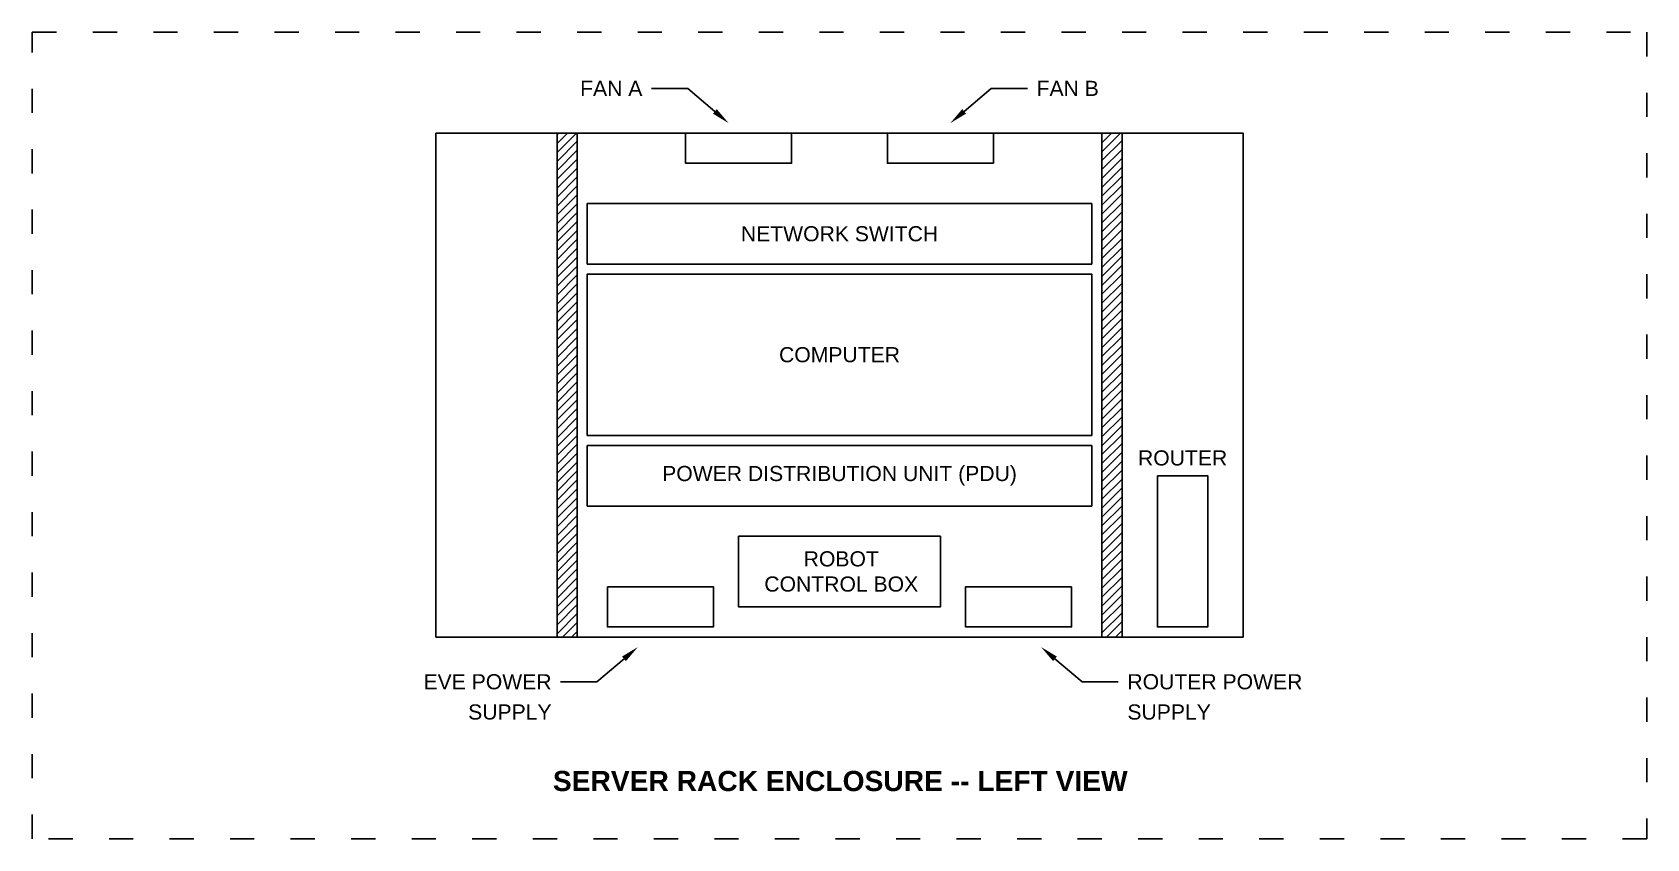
# Model space of a CAD drawing. Header units: inches. Extents: x -30 to 106, y 20 to 28.
# Drawn here: x -9.86 to 6.14, y 19.62 to 27.62 of the extents above; entities that cross this region are included whole.
import ezdxf
from ezdxf import colors
from ezdxf.entities.mleader import LeaderData, LeaderLine
from ezdxf.math import Vec2, Vec3

# ---------------------------------------------------------------- set-up
doc = ezdxf.new("R2010")
doc.units = ezdxf.units.IN
doc.header["$MEASUREMENT"] = 0
doc.linetypes.add('ACAD_ISO03W100', pattern=[30, 12, -18])
doc.styles.get("Standard").update_dxf_attribs({"font": 'arial.ttf'})

msp = doc.modelspace()

# ---------------------------------------------------------------- texts
at = {"color": 3}
for s, width, heights, insert, char_height, attachment_point in [('{\\C256;NETWORK SWITCH}', 2.08332, [0], (-1.855, 25.621), 0.15, 5), ('{\\C256;COMPUTER}', 2.08332, [0], (-1.855, 24.421), 0.15, 5), ('{\\C256;ROUTER}', 2.08332, [0], (1.545, 23.321), 0.15, 8), ('{\\C256;POWER DISTRIBUTION UNIT (PDU)}', 4.0796, [0], (-1.855, 23.221), 0.15, 5), ('{\\C256;ROBOT CONTROL BOX}', 1.74311, [0], (-1.838, 22.271), 0.15, 5), ('{\\fArial|b1|i0|c0|p34;\\C256;SERVER RACK ENCLOSURE -- LEFT VIEW}', 6.23305, [0.207], (-1.848, 20.192), 0.2, 5)]:
    msp.add_mtext_dynamic_manual_height_columns(s, width=width, gutter_width=1, heights=heights, dxfattribs=dict(at, insert=insert, char_height=char_height, attachment_point=attachment_point))

# ---------------------------------------------------------------- hatches: boundary and pattern name
h = msp.add_hatch()
h.set_pattern_fill('ANSI31', color=256, scale=0.5)
h.set_pattern_definition([(45, (0, 0.5), (-0.04419417, 0.04419417), [])])
h.paths.add_polyline_path([(-4.655, 21.621), (-4.455, 21.621), (-4.455, 26.621), (-4.655, 26.621)])
h.paths.add_polyline_path([(0.745, 21.621), (0.945, 21.621), (0.945, 26.621), (0.745, 26.621)])

# ---------------------------------------------------------------- linework, layer by layer
at = {"linetype": 'ACAD_ISO03W100', "ltscale": 0.02}
msp.add_lwpolyline([(-9.855, 27.621), (6.145, 27.621), (6.145, 19.621), (-9.855, 19.621)], close=True, dxfattribs=at)
for points in [[(-5.855, 26.621), (2.145, 26.621), (2.145, 21.621), (-5.855, 21.621)], [(-4.455, 21.621), (-4.655, 21.621), (-4.655, 26.621), (-4.455, 26.621)], [(-3.38, 26.621), (-2.33, 26.621), (-2.33, 26.321), (-3.38, 26.321)], [(-0.33, 26.621), (-1.38, 26.621), (-1.38, 26.321), (-0.33, 26.321)], [(0.745, 21.621), (0.945, 21.621), (0.945, 26.621), (0.745, 26.621)], [(-4.355, 25.321), (0.645, 25.321), (0.645, 25.921), (-4.355, 25.921)], [(-4.355, 23.621), (0.645, 23.621), (0.645, 25.221), (-4.355, 25.221)], [(-4.355, 22.921), (0.645, 22.921), (0.645, 23.521), (-4.355, 23.521)], [(1.295, 23.221), (1.795, 23.221), (1.795, 21.721), (1.295, 21.721)], [(-2.855, 22.621), (-0.855, 22.621), (-0.855, 21.921), (-2.855, 21.921)], [(-4.155, 22.121), (-3.105, 22.121), (-3.105, 21.721), (-4.155, 21.721)], [(0.445, 22.121), (-0.605, 22.121), (-0.605, 21.721), (0.445, 21.721)]]:
    msp.add_lwpolyline(points, close=True)

msp.set_redraw_order([(e.dxf.handle, doc.entitydb.next_handle()) for e in msp.query("TEXT MTEXT ATTDEF DIMENSION ARC_DIMENSION")])  # texts and dimensions are drawn at this point

# ---------------------------------------------------------------- leaders
ml = msp.add_multileader_mtext('Standard')
ml.set_content('\\pxsm1.2;FAN A', color=256)
ml.set_leader_properties()
ml.build(insert=Vec2(0, 0))
ml.multileader.update_dxf_attribs({"dogleg_length": 0.36, "arrow_head_size": 0.18})
ctx = ml.context
ctx.base_point, ctx.char_height, ctx.arrow_head_size, ctx.landing_gap_size, ctx.plane_origin = Vec3(-4.499, 27.064), 0.15, 0.18, 0.09, Vec3(-8.563, 25.768)
ctx.text_align_type = 2
notes = []
notes.append((ctx, [(1, (1, 1, 0), (-3.359, 27.064), (-1, 0), 0.36, [(0, [(-2.954, 26.719)], 0, [])])]))
ctx.mtext.insert, ctx.mtext.width, ctx.mtext.alignment, ctx.mtext.flow_direction = Vec3(-3.809, 27.139), 1.76623, 3, 5
ml = msp.add_multileader_mtext('Standard')
ml.set_content('\\pxsm1.2;FAN B', color=256)
ml.set_leader_properties()
ml.build(insert=Vec2(0, 0))
ml.multileader.update_dxf_attribs({"dogleg_length": 0.36, "arrow_head_size": 0.18})
ctx = ml.context
ctx.base_point, ctx.char_height, ctx.arrow_head_size, ctx.landing_gap_size, ctx.plane_origin = Vec3(0.008, 27.064), 0.15, 0.18, 0.09, Vec3(4.852, 25.768)
notes.append((ctx, [(1, (1, 1, 0), (-0.352, 27.064), (1, 0), 0.36, [(0, [(-0.757, 26.719)], 0, [])])]))
ctx.mtext.insert, ctx.mtext.width, ctx.mtext.flow_direction = Vec3(0.098, 27.139), 1.76623, 5
ml = msp.add_multileader_mtext('Standard')
ml.set_content('\\pxsm1.2;EVE POWER SUPPLY', color=256)
ml.set_leader_properties()
ml.build(insert=Vec2(0, 0))
ml.multileader.update_dxf_attribs({"dogleg_length": 0.36, "arrow_head_size": 0.18})
ctx = ml.context
ctx.base_point, ctx.char_height, ctx.arrow_head_size, ctx.landing_gap_size, ctx.plane_origin = Vec3(-6.049, 21.177), 0.15, 0.18, 0.09, Vec3(-9.463, 22.473)
ctx.text_align_type = 2
notes.append((ctx, [(1, (1, 1, 0), (-4.259, 21.177), (-1, 0), 0.36, [(0, [(-3.854, 21.522)], 0, [])])]))
ctx.mtext.insert, ctx.mtext.width, ctx.mtext.alignment, ctx.mtext.flow_direction = Vec3(-4.709, 21.253), 1.76623, 3, 5
ml = msp.add_multileader_mtext('Standard')
ml.set_content('\\pxsm1.2;ROUTER POWER SUPPLY', color=256)
ml.set_leader_properties()
ml.build(insert=Vec2(0, 0))
ml.multileader.update_dxf_attribs({"dogleg_length": 0.36, "arrow_head_size": 0.18})
ctx = ml.context
ctx.base_point, ctx.char_height, ctx.arrow_head_size, ctx.landing_gap_size, ctx.plane_origin = Vec3(0.908, 21.177), 0.15, 0.18, 0.09, Vec3(5.752, 22.473)
notes.append((ctx, [(1, (1, 1, 0), (0.548, 21.177), (1, 0), 0.36, [(0, [(0.143, 21.522)], 0, [])])]))
ctx.mtext.insert, ctx.mtext.width, ctx.mtext.flow_direction = Vec3(0.998, 21.253), 1.76623, 5
for ctx, leaders in notes:
    for number, flags, end, landing, length, lines in leaders:
        leader = LeaderData()
        leader.index, (leader.has_last_leader_line, leader.has_dogleg_vector, leader.attachment_direction) = number, flags
        leader.last_leader_point, leader.dogleg_vector, leader.dogleg_length = Vec3(end), Vec3(landing), length
        for number, points, colour, breaks in lines:
            line = LeaderLine()
            line.index, line.vertices, line.color, line.breaks = number, Vec3.list(points), colors.encode_raw_color(colour), breaks
            leader.lines.append(line)
        ctx.leaders.append(leader)

doc.saveas('drawing.dxf')
